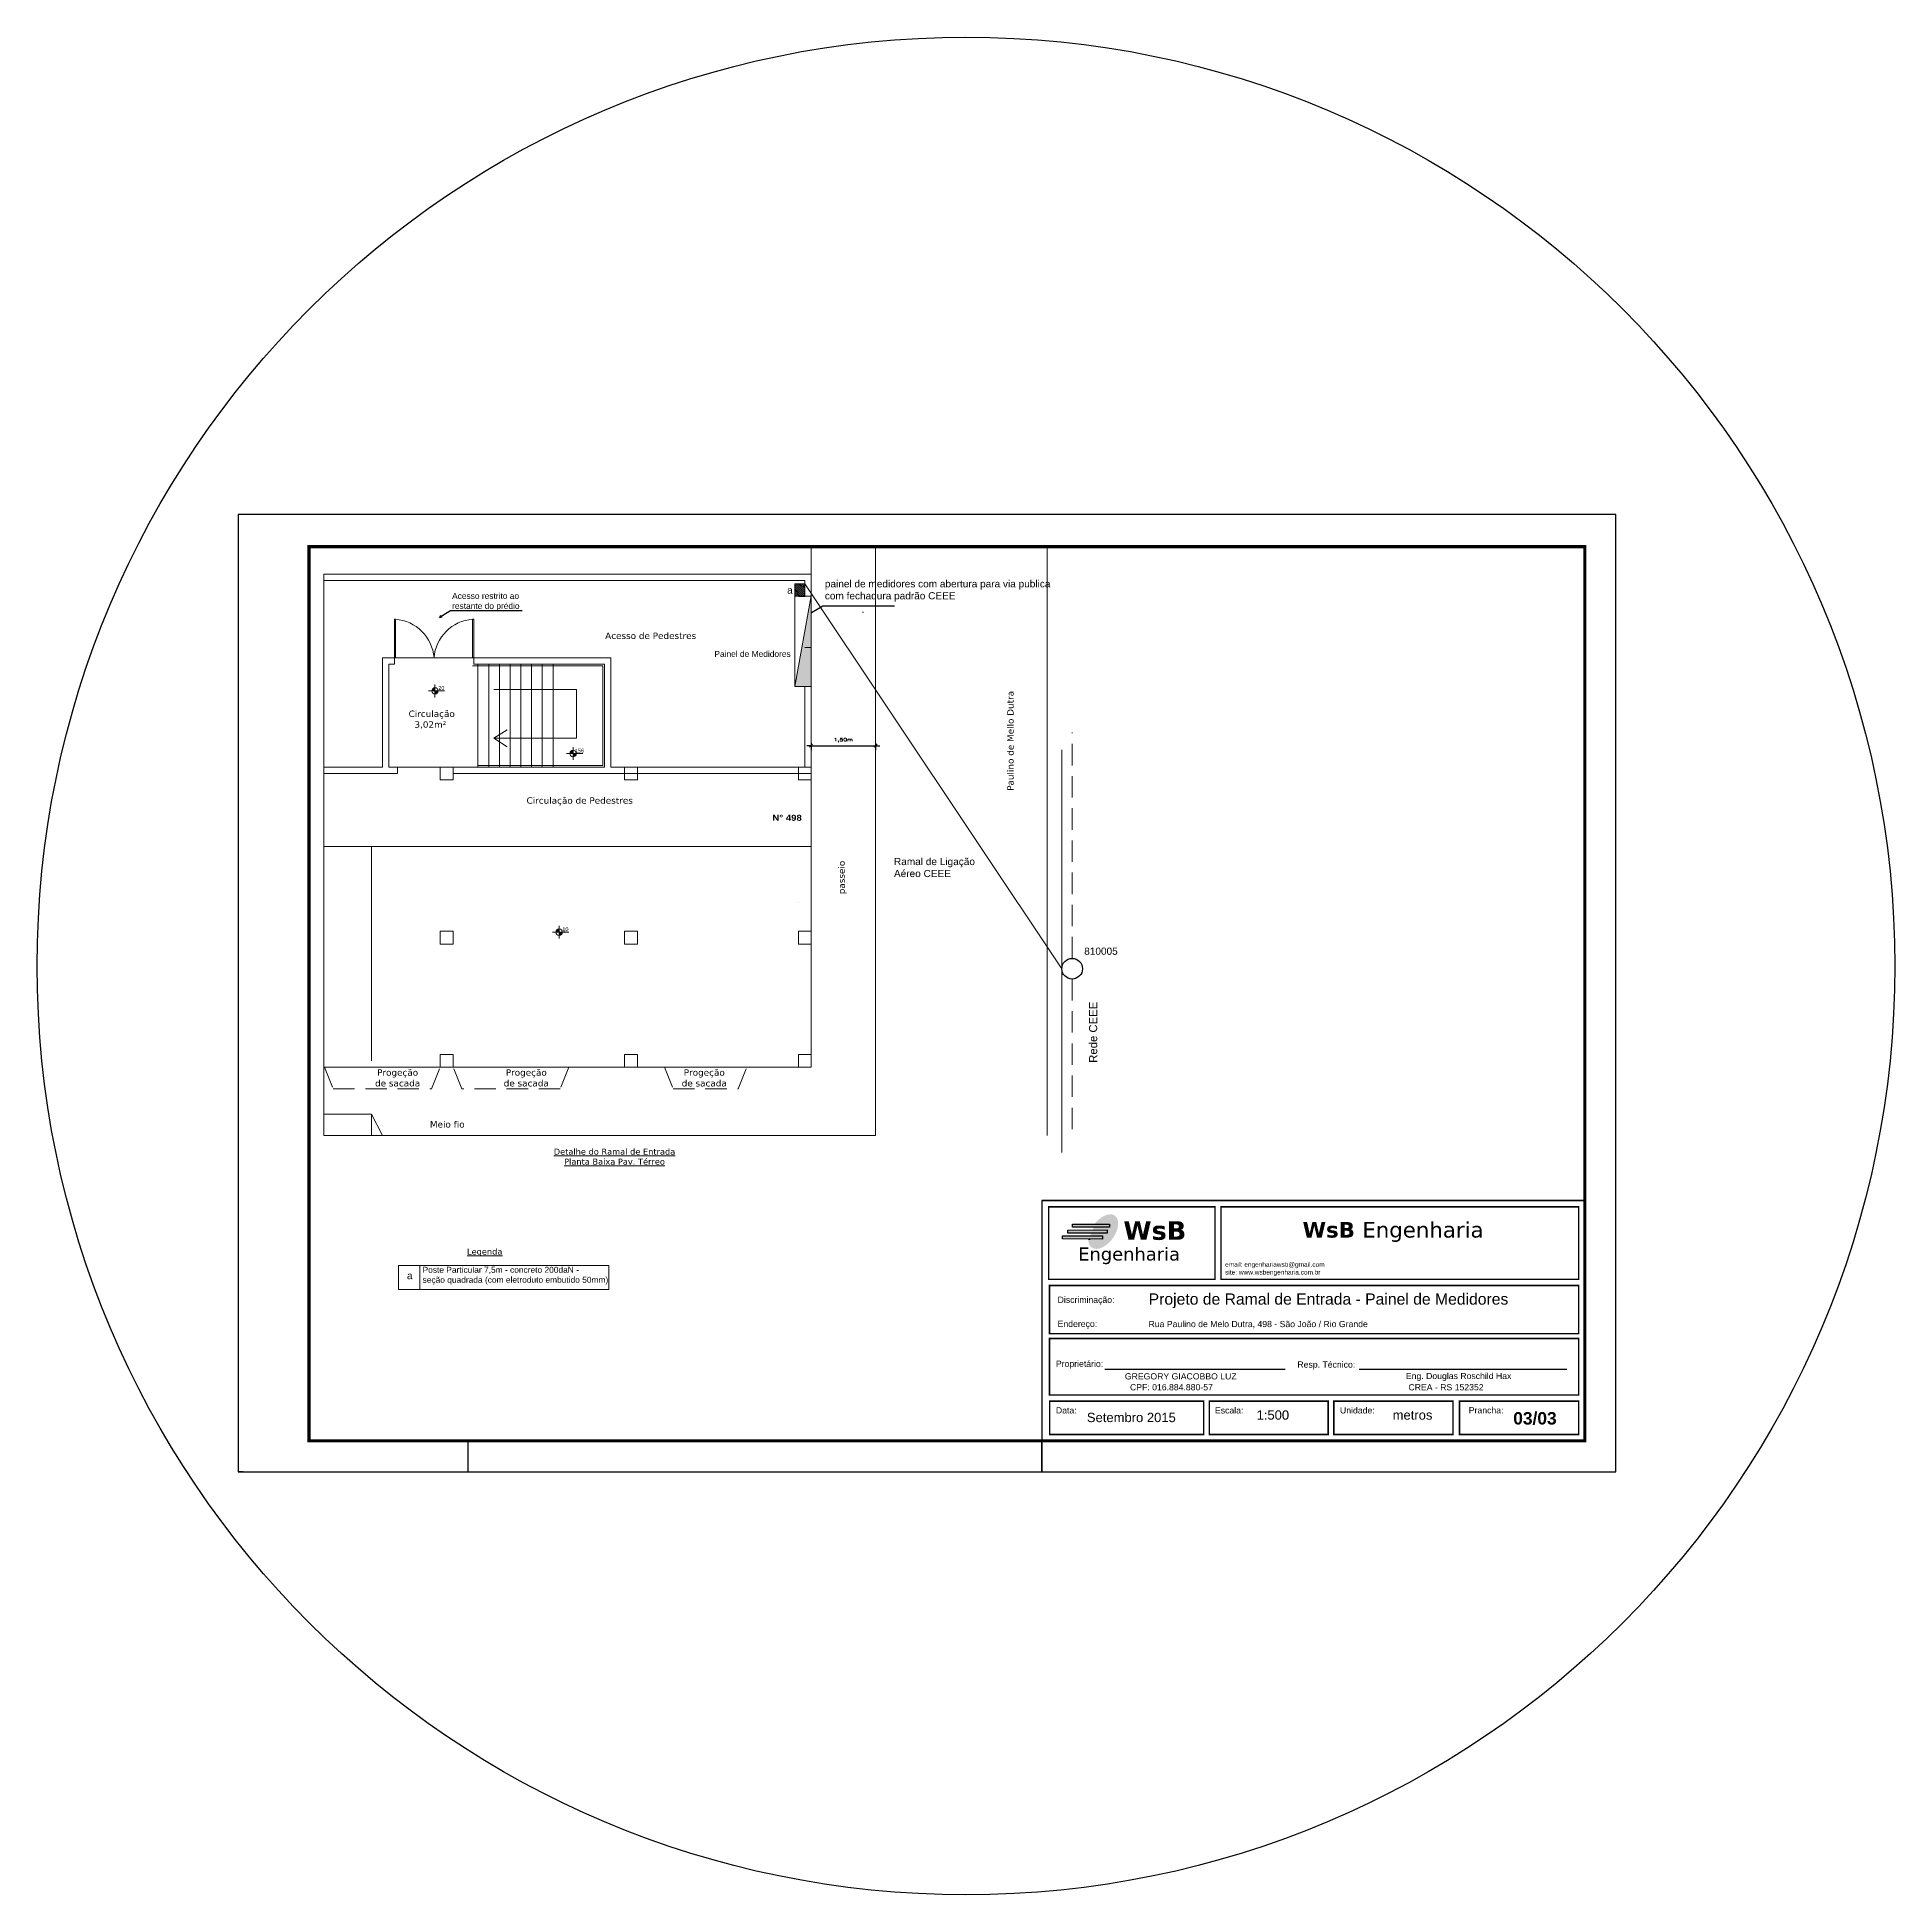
# Model space of a CAD drawing. Header units: millimetres. Extents: x 634 to 830, y -342 to -254.
# Drawn here: x 786.79 to 830.11, y -341.61 to -298.29 of the extents above; entities that cross this region are included whole.
import ezdxf
from ezdxf.enums import TextEntityAlignment as Align

# ---------------------------------------------------------------- set-up
doc = ezdxf.new("R2010")
doc.units = ezdxf.units.MM
doc.linetypes.add('DASHED', pattern=[0.75, 0.5, -0.25])
for name, color, linetype in [('A-PRANC', 7, 'Continuous'), ('Auxiliar', 1, 'Continuous'), ('Camada1', 6, 'Continuous'), ('Camada2', 1, 'Continuous'), ('Camada4', 2, 'Continuous'), ('DIVISA', 1, 'Continuous'), ('ELÉTRICA', 7, 'Continuous'), ('ESQUADRIA', 2, 'Continuous'), ('FORMATO', 5, 'Continuous'), ('Hachuras', 1, 'Continuous'), ('Margem', 6, 'Continuous'), ('PAREDE', 6, 'Continuous'), ('SELO1', 251, 'Continuous'), ('Texto SELO', 147, 'Continuous'), ('Textos', 2, 'Continuous')]:
    doc.layers.add(name, color=color, linetype=linetype)
doc.layers.add('Cota nível-baixa', color=240, linetype='Continuous', lineweight=5)
doc.styles.add('ARIAL', font='arial.ttf')
doc.styles.add('cota', font='arial.ttf', dxfattribs={"height": 0.1})
doc.styles.add('ISO9', font='simplex')
doc.styles.add('REGUA60', font='romansx2.shx', dxfattribs={"width": 1.4})
doc.styles.add('Régua 60', font='arial.ttf', dxfattribs={"height": 9})
doc.styles.add('SANSSERIFBOLD', font='sasb____.pfb', dxfattribs={"height": 60})
doc.styles.add('TEXO SELO', font='arial.ttf', dxfattribs={"height": 0.002})
doc.dimstyles.new('Cota Vinícius1', dxfattribs={"dimscale": 0.05, "dimtxt": 1.5, "dimasz": 0.01, "dimexe": 2, "dimexo": 3, "dimgap": 0.98, "dimtad": 1, "dimlfac": -1, "dimrnd": 0.01, "dimtxsty": 'REGUA60', "dimblk": 'COTATR', "dimcen": 4, "dimdle": 4, "dimclrt": 2, "dimadec": 0, "dimazin": 0, "dimtfac": 1, "dimtmove": 2, "dimatfit": 2, "dimfxl": 0, "dimarcsym": 0})

msp = doc.modelspace()

# ---------------------------------------------------------------- texts
at = {"layer": 'Cota nível-baixa', "color": 253, "ltscale": 0.8, "char_height": 0.09, "width": 0.22816, "attachment_point": 5, "style": 'Régua 60'}
for s, insert in [('{\\C7;20}', (796.214, -313.471)), ('{\\C7;156}', (799.434, -314.932)), ('{\\C7;10}', (799.107, -319.097))]:
    msp.add_mtext(s, dxfattribs=dict(at, insert=insert))
at = {"layer": 'Defpoints', "lineweight": 0, "insert": (791.476, -331.741), "char_height": 0.00543, "width": 0.13068, "attachment_point": 1, "style": 'REGUA60'}
msp.add_mtext('0,0723598435462842', dxfattribs=at)
at = {"layer": 'DIVISA', "color": 7, "attachment_point": 1, "style": 'ISO9'}
for s, insert, char_height, width in [('{\\fArial|b0|i0|c0|p34;painel de medidores com abertura para via publica  \\Pcom fechadura padrão CEEE}', (805.156, -310.957), 0.16769, 8.43512), ('{\\fArial|b0|i0|c0|p34;Acesso restrito ao \\Prestante do prédio}', (796.464, -311.254), 0.13974, 7.02926), ('{\\fArial|b0|i0|c0|p34;Painel de Medidores}', (802.58, -312.606), 0.13974, 7.02926), ('{\\fArial Black|b0|i0|c0|p34;N° 498}', (803.933, -316.428), 0.13974, 7.02926), ('{\\fArial|b0|i0|c0|p34;Ramal de Ligação \\PAéreo CEEE}', (806.768, -317.433), 0.16769, 8.43512), ('{\\fArial|b0|i0|c0|p34;810005}', (811.204, -319.524), 0.16769, 7.02926)]:
    msp.add_mtext(s, dxfattribs=dict(at, insert=insert, char_height=char_height, width=width))
at = {"layer": 'DIVISA', "color": 0, "attachment_point": 1, "style": 'ISO9'}
for s, insert, char_height, width in [('{\\fArial|b0|i0|c0|p34;Poste Particular 7,5m - concreto 200daN - \\Pseção quadrada (com eletroduto embutido 50mm) }', (795.776, -326.968), 0.13974, 7.02926), ('{\\fArial|b0|i0|c0|p34;a}', (795.412, -327.088), 0.16769, 8.43512)]:
    msp.add_mtext(s, dxfattribs=dict(at, insert=insert, char_height=char_height, width=width))
at = {"layer": 'ELÉTRICA', "insert": (804.276, -311.104), "char_height": 0.16769, "width": 8.43512, "attachment_point": 1, "style": 'ISO9'}
msp.add_mtext('{\\fArial|b0|i0|c0|p34;a}', dxfattribs=at)
at = {"layer": 'ESQUADRIA', "color": 253, "lineweight": 0, "char_height": 0.15, "attachment_point": 5, "rotation": 90, "style": 'REGUA60'}
for s, insert in [('{\\fVerdana|b0|i0|c0|p34;Paulino de Mello Dutra}', (809.485, -314.703)), ('{\\fVerdana|b0|i0|c0|p34;passeio}', (805.568, -317.89))]:
    msp.add_mtext(s, dxfattribs=dict(at, insert=insert))
at = {"layer": 'ESQUADRIA', "color": 253, "lineweight": 0, "char_height": 0.15, "attachment_point": 5, "style": 'REGUA60'}
for s, insert in [('{\\fVerdana|b0|i0|c0|p34;\\C4; \\C253;Circulação\\P3,02m²}', (795.956, -314.209)), ('{\\fVerdana|b0|i0|c0|p34;\\C4;\\P\\C253;Progeção \\Pde sacada}', (795.194, -322.438)), ('{\\fVerdana|b0|i0|c0|p34;\\C4;\\P\\C253;Progeção \\Pde sacada}', (798.194, -322.438)), ('{\\fVerdana|b0|i0|c0|p34;\\C4;\\P\\C253;Progeção \\Pde sacada}', (802.344, -322.438)), ('{\\fVerdana|b0|i0|c0|p34;Meio fio}', (796.352, -323.647))]:
    msp.add_mtext(s, dxfattribs=dict(at, insert=insert))
at = {"layer": 'ESQUADRIA', "lineweight": 0, "insert": (811.413, -321.499), "char_height": 0.18895, "attachment_point": 5, "rotation": 90, "style": 'REGUA60'}
msp.add_mtext('{\\fArial|b0|i0|c0|p34;\\W1;\\C7;Rede CEEE}', dxfattribs=at)
at = {"layer": 'ESQUADRIA', "lineweight": 0, "char_height": 0.1397, "attachment_point": 5, "style": 'REGUA60'}
for s, insert in [('{\\fVerdana|b0|i0|c0|p34;\\L\\C0;Detalhe do Ramal de Entrada\\PPlanta Baixa Pav. Térreo}', (800.251, -324.4)), ('{\\fVerdana|b0|i0|c0|p34;\\L\\C0;Legenda}', (797.224, -326.633))]:
    msp.add_mtext(s, dxfattribs=dict(at, insert=insert))
at = {"layer": 'Hachuras', "color": 7, "insert": (816.295, -325.924), "char_height": 0.361799, "width": 5.44074, "attachment_point": 1, "style": 'ARIAL'}
msp.add_mtext('{\\fVerdana|b1|i0|c0|p34;\\C5;WsB\\fVerdana|b1|i1|c0|p34; \\fVerdana|b0|i0|c0|p34;\\C150;Engenharia\\fArial|b1|i1|c0|p34; }', dxfattribs=at)
at = {"layer": 'Texto SELO', "color": 7}
for s, height, style, p in [('Discriminação:', 0.14472, 'TEXO SELO', (810.584, -327.809)), ('Endereço:', 0.1447, 'TEXO SELO', (810.584, -328.371)), ('Rua Paulino de Melo Dutra, 498 - São João / Rio Grande', 0.14472, 'cota', (812.704, -328.374)), ('Proprietário:', 0.14472, 'TEXO SELO', (810.544, -329.301)), ('Resp. Técnico:', 0.14472, 'TEXO SELO', (816.175, -329.319)), ('GREGORY GIACOBBO LUZ', 0.14472, 'cota', (812.152, -329.594)), ('Eng. Douglas Roschild Hax', 0.14472, 'cota', (818.704, -329.585)), (' CPF: 016.884.880-57', 0.14472, 'cota', (812.215, -329.848)), ('CREA - RS 152352', 0.14472, 'cota', (818.764, -329.848)), ('Data:', 0.1447, 'TEXO SELO', (810.544, -330.387)), ('Setembro 2015', 0.21708, 'ARIAL', (811.266, -330.589)), ('Escala:', 0.1447, 'TEXO SELO', (814.252, -330.387)), ('1:500', 0.2171, 'ARIAL', (815.223, -330.532)), ('Unidade:', 0.1447, 'TEXO SELO', (817.168, -330.387)), ('metros', 0.2171, 'ARIAL', (818.396, -330.532)), ('Prancha:', 0.1447, 'TEXO SELO', (820.171, -330.385))]:
    msp.add_text(s, height=height, dxfattribs=dict(at, style=style)).set_placement(p)
at = {"layer": 'Texto SELO', "color": 7, "ltscale": 0.003, "style": 'ARIAL'}
msp.add_text('Projeto de Ramal de Entrada - Painel de Medidores', height=0.26216, dxfattribs=at).set_placement((812.707, -327.85))
at = {"layer": 'Texto SELO', "color": 7, "style": 'SANSSERIFBOLD'}
msp.add_text('03/03', height=0.2894, dxfattribs=at).set_placement((821.714, -330.645), align=Align.CENTER)
at = {"layer": 'Texto SELO', "char_height": 0.43416, "width": 0.62297, "attachment_point": 1, "style": 'ARIAL'}
for s, insert in [('{\\fVerdana|b1|i0|c0|p34;\\C5;WsB\\fVerdana|b1|i1|c0|p34; }', (812.117, -325.904)), ('{\\fVerdana|b0|i0|c0|p34;\\H0.7x;\\C150;Engenharia\\fVerdana|b1|i1|c0|p34;\\H1.4286x;\\C5; }', (811.063, -326.517))]:
    msp.add_mtext(s, dxfattribs=dict(at, insert=insert))
at = {"layer": 'Texto SELO', "color": 7, "insert": (814.49, -326.859), "char_height": 0.10854, "width": 3.63334, "attachment_point": 1, "style": 'ARIAL'}
msp.add_mtext('{\\C147;email: engenhariawsb@gmail.com  \\Psite: www.wsbengenharia.com.br}', dxfattribs=at)
at = {"layer": 'Textos', "color": 253, "lineweight": 0, "char_height": 0.15, "width": 3.22484, "attachment_point": 5, "style": 'REGUA60'}
for s, insert in [('{\\fVerdana|b0|i0|c0|p34;Acesso de Pedestres}', (801.095, -312.255)), ('{\\fVerdana|b0|i0|c0|p34;Circulação de Pedestres}', (799.44, -316.114))]:
    msp.add_mtext(s, dxfattribs=dict(at, insert=insert))

# ---------------------------------------------------------------- blocks, each defined once
blk = doc.blocks.new('COTATR')
at = {"color": 3}
blk.add_line((-71, -71), (71, 71), dxfattribs=at)
at = {"color": 0, "linetype": 'ByBlock'}
blk.add_line((0, 0), (200, 0), dxfattribs=at)
blk = doc.blocks.new('*D400')
at = {"layer": 'Defpoints', "color": 0, "lineweight": -2, "transparency": 16777216}
for p, q in [((804.835, -314.754), (804.835, -314.917)), ((806.338, -314.754), (806.338, -314.917))]:
    blk.add_line(p, q, dxfattribs=at)
at = {"layer": 'Defpoints', "color": 0, "linetype": 'ByBlock', "lineweight": -2, "transparency": 16777216}
blk.add_line((804.836, -314.817), (806.337, -314.817), dxfattribs=at)
at = {"layer": 'Defpoints', "color": 0, "lineweight": 0, "transparency": 16777216}
for p in [(804.835, -314.227), (806.338, -314.227), (806.338, -314.817)]:
    blk.add_point(p, dxfattribs=at)
at = {"layer": 'Defpoints', "color": 0, "lineweight": -2, "transparency": 16777216, "xscale": 0.0005, "yscale": 0.0005, "zscale": 0.0005, "rotation": 180}
blk.add_blockref('COTATR', (804.835, -314.817), dxfattribs=at)
at = {"layer": 'Defpoints', "color": 0, "lineweight": -2, "transparency": 16777216, "xscale": 0.0005, "yscale": 0.0005, "zscale": 0.0005}
blk.add_blockref('COTATR', (806.338, -314.817), dxfattribs=at)
at = {"layer": 'Defpoints', "color": 2, "lineweight": 0, "transparency": 16777216, "insert": (805.586, -314.686), "char_height": 0.075, "attachment_point": 5, "style": 'REGUA60'}
blk.add_mtext('{\\C256;1,50m}', dxfattribs=at)

# ---------------------------------------------------------------- dimensions: what is measured, and where the dimension line sits
at = {"layer": 'Defpoints', "lineweight": 0}
dim = msp.add_linear_dim(base=(806.338, -314.817), p1=(804.835, -314.227), p2=(806.338, -314.227), text='{\\C256;1,50m}', dimstyle='Cota Vinícius1', override={"dimfxl": 1.25, "dimfxlon": 1, "dimarcsym": 1}, dxfattribs=at)
dim.commit()
dim.dimension.update_dxf_attribs({"geometry": '*D400', "text_midpoint": (805.586, -314.686), "dimtype": 160})

# ---------------------------------------------------------------- hatches: boundary and pattern name
at = {"layer": 'Cota nível-baixa', "ltscale": 0.8}
h = msp.add_hatch(color=253, dxfattribs=at)
h.paths.add_polyline_path([(796.065, -313.614), (796.065, -313.539), (796.065, -313.539), (796.14, -313.539, -0.414214)])
h.paths.add_polyline_path([(796.065, -313.539), (795.99, -313.539, -0.414214), (796.065, -313.464)])
h = msp.add_hatch(color=253, dxfattribs=at)
h.paths.add_polyline_path([(799.285, -315.074), (799.285, -315), (799.285, -314.999), (799.36, -314.999, -0.414214)])
h.paths.add_polyline_path([(799.285, -314.999), (799.21, -314.999, -0.414214), (799.285, -314.924)])
h = msp.add_hatch(color=253, dxfattribs=at)
h.paths.add_polyline_path([(798.959, -319.24), (798.959, -319.165), (798.959, -319.165), (799.034, -319.165, -0.414214)])
h.paths.add_polyline_path([(798.959, -319.165), (798.884, -319.165, -0.414214), (798.959, -319.09)])
at = {"layer": 'ELÉTRICA', "lineweight": 0}
h = msp.add_hatch(dxfattribs=at)
h.set_pattern_fill('ANSI31', color=256, scale=0.01, angle=-90)
h.set_pattern_definition([(315, (1115.663662, 493.352614), (0.0224506403, 0.0224506403), [])])
h.paths.add_polyline_path([(804.688, -311.041), (804.457, -311.041), (804.457, -311.326), (804.688, -311.326)])
h = msp.add_hatch(color=256, dxfattribs=at)
h.dxf.hatch_style = 1
h.paths.add_polyline_path([(804.838, -313.435), (804.838, -311.324), (804.457, -313.434), (804.589, -313.435)])
at = {"layer": 'Texto SELO'}
h = msp.add_hatch(color=5, dxfattribs=at)
h.dxf.hatch_style = 1
edge = h.paths.add_edge_path()
edge.add_ellipse((811.648, -326.147), major_axis=(-0.272, -0.37), ratio=0.586927, start_angle=318.7197, end_angle=627.3705)
edge.add_line((811.444, -325.971), (811.461, -325.971))
edge.add_ellipse((811.584, -326.123), major_axis=(-0.197, -0.269), ratio=0.572758, start_angle=335.3984, end_angle=621.503, ccw=False)
edge.add_line((811.341, -326.32), (811.301, -326.32))
h = msp.add_hatch(color=150, dxfattribs=at)
h.dxf.hatch_style = 1
h.paths.add_polyline_path([(811.737, -326.182), (811.737, -326.109), (810.821, -326.111), (810.821, -326.184)])
h = msp.add_hatch(color=150, dxfattribs=at)
h.dxf.hatch_style = 1
h.paths.add_polyline_path([(811.795, -326.044), (811.795, -325.97), (810.931, -325.97), (810.931, -326.044)])
h = msp.add_hatch(color=150, dxfattribs=at)
h.dxf.hatch_style = 1
h.paths.add_polyline_path([(811.628, -326.321), (811.628, -326.247), (810.701, -326.246), (810.701, -326.319)])

# ---------------------------------------------------------------- linework, layer by layer
at = {"color": 0}
for p, q in [((796.429, -311.668), (796.168, -311.825)), ((796.168, -311.825), (796.206, -311.778)), ((796.168, -311.825), (796.231, -311.811)), ((805.108, -311.56), (804.847, -311.718))]:
    msp.add_line(p, q, dxfattribs=at)
at = {"color": 251}
for p, q in [((798.1, -311.668), (796.429, -311.668)), ((806.779, -311.56), (805.108, -311.56))]:
    msp.add_line(p, q, dxfattribs=at)
at = {"color": 0}
msp.add_circle((808.447, -319.953), 21.659, dxfattribs=at)
at = {"layer": 'A-PRANC'}
msp.add_line((810.215, -331.024), (810.215, -331.747), dxfattribs=at)
at = {"layer": 'Auxiliar', "color": 253, "lineweight": 0}
for p, q in [((804.838, -310.816), (804.838, -310.175)), ((806.338, -323.909), (806.338, -310.175)), ((804.838, -310.816), (793.475, -310.816)), ((804.688, -310.966), (793.475, -310.966)), ((804.838, -322.316), (804.838, -312.316)), ((799.367, -313.506), (797.435, -313.506)), ((799.367, -313.506), (799.367, -314.64)), ((797.435, -314.64), (797.746, -314.444)), ((799.367, -314.64), (797.435, -314.64)), ((797.435, -314.64), (797.75, -314.841)), ((797.75, -314.841), (797.435, -314.64)), ((794.838, -315.316), (793.475, -315.316)), ((794.988, -315.316), (795.188, -315.316)), ((795.188, -315.316), (795.188, -315.466)), ((800.018, -315.316), (796.488, -315.316)), ((800.168, -315.316), (804.688, -315.316)), ((795.188, -315.466), (793.475, -315.466)), ((796.488, -315.466), (804.838, -315.466)), ((793.475, -317.166), (804.838, -317.166)), ((794.588, -317.166), (794.588, -322.166)), ((804.838, -322.316), (793.475, -322.316)), ((794.838, -323.909), (794.588, -323.409)), ((806.338, -323.909), (793.475, -323.909))]:
    msp.add_line(p, q, dxfattribs=at)
at = {"layer": 'Auxiliar', "color": 253, "linetype": 'DASHED', "lineweight": 0}
for p, q in [((793.475, -322.316), (793.488, -322.316)), ((793.488, -322.316), (793.691, -322.816)), ((795.985, -322.816), (796.188, -322.316)), ((796.691, -322.816), (796.488, -322.316)), ((799.188, -322.316), (798.985, -322.816)), ((799.188, -322.316), (801.418, -322.316)), ((801.418, -322.316), (801.618, -322.816)), ((803.138, -322.816), (803.338, -322.316)), ((803.338, -322.316), (804.538, -322.316)), ((793.691, -322.816), (795.985, -322.816)), ((798.985, -322.816), (796.691, -322.816)), ((801.618, -322.816), (803.138, -322.816))]:
    msp.add_line(p, q, dxfattribs=at)
at = {"layer": 'Auxiliar', "color": 253, "lineweight": 0}
msp.add_lwpolyline([(793.475, -323.909), (794.588, -323.909), (794.588, -323.409), (793.475, -323.409)], dxfattribs=at)
at = {"layer": 'Camada1', "color": 253, "lineweight": 0}
for p, q in [((795.143, -312.766), (796.955, -312.766)), ((804.688, -313.435), (804.688, -315.316)), ((795.188, -315.316), (796.188, -315.316))]:
    msp.add_line(p, q, dxfattribs=at)
at = {"layer": 'Camada2', "color": 253, "lineweight": 0}
msp.add_line((804.537, -318.466), (804.537, -318.466), dxfattribs=at)
msp.add_line((804.537, -318.466), (804.537, -318.466), dxfattribs=at)
at = {"layer": 'Camada4', "color": 253, "lineweight": 0}
for p, q in [((795.118, -311.866), (795.118, -312.766)), ((795.143, -311.866), (795.118, -311.866)), ((795.143, -312.766), (795.143, -311.866)), ((796.943, -312.766), (796.943, -311.866)), ((796.943, -311.866), (796.968, -311.866)), ((796.968, -311.866), (796.968, -312.766)), ((806.036, -311.701), (806.061, -311.701)), ((795.118, -312.766), (795.143, -312.766)), ((796.968, -312.766), (796.943, -312.766))]:
    msp.add_line(p, q, dxfattribs=at)
for centre, start, end in [((795.07, -312.839), 4.2652, 85.7348), ((797.015, -312.839), 94.2652, 175.7348)]:
    msp.add_arc(centre, 0.975, start, end, dxfattribs=at)
at = {"layer": 'Cota nível-baixa', "color": 253, "lineweight": 5, "ltscale": 0.8}
for p, q in [((795.915, -313.539), (796.29, -313.539)), ((796.065, -313.689), (796.065, -313.39)), ((799.285, -315.149), (799.285, -314.851)), ((799.135, -314.999), (799.51, -314.999)), ((798.809, -319.165), (799.184, -319.165)), ((798.959, -319.315), (798.959, -319.016))]:
    msp.add_line(p, q, dxfattribs=at)
at = {"layer": 'Cota nível-baixa', "color": 253, "lineweight": 13, "ltscale": 0.8}
for centre in [(796.065, -313.539), (799.285, -314.999), (798.959, -319.165)]:
    msp.add_circle(centre, 0.075, dxfattribs=at)
at = {"layer": 'Defpoints', "color": 253, "lineweight": 0}
msp.add_line((810.338, -323.909), (810.338, -310.175), dxfattribs=at)
at = {"layer": 'Defpoints', "lineweight": 0}
msp.add_line((793.475, -310.816), (793.475, -323.909), dxfattribs=at)
at = {"layer": 'Defpoints', "linetype": 'DASHED', "lineweight": 0}
msp.add_line((810.923, -320.257), (810.923, -323.812), dxfattribs=at)
at = {"layer": 'Defpoints', "lineweight": 0}
for points in [[(795.71, -326.935), (795.215, -326.935), (795.215, -327.498), (795.71, -327.498)], [(795.71, -326.935), (800.122, -326.935), (800.122, -327.498), (795.71, -327.498)]]:
    msp.add_lwpolyline(points, close=True, dxfattribs=at)
at = {"layer": 'DIVISA', "color": 7, "lineweight": 0}
for p, q in [((804.688, -311.041), (810.682, -320.016)), ((810.682, -320.016), (810.682, -314.914)), ((810.682, -314.914), (810.682, -324.304)), ((804.688, -315.04), (804.688, -315.19)), ((810.732, -320.016), (810.732, -320.016)), ((810.732, -320.016), (810.732, -320.016)), ((811.164, -320.016), (811.164, -320.016)), ((811.164, -320.016), (811.164, -320.016))]:
    msp.add_line(p, q, dxfattribs=at)
at = {"layer": 'DIVISA', "color": 7, "linetype": 'DASHED', "lineweight": 0}
msp.add_line((810.923, -319.775), (810.923, -314.508), dxfattribs=at)
at = {"layer": 'DIVISA', "color": 7}
msp.add_circle((810.923, -320.016), 0.241, dxfattribs=at)
at = {"layer": 'ELÉTRICA', "lineweight": 0}
for p, q in [((804.688, -310.966), (804.688, -311.116)), ((804.838, -310.816), (804.835, -311.324)), ((804.457, -313.434), (804.457, -311.324)), ((804.838, -311.324), (804.457, -313.434)), ((804.461, -311.326), (804.838, -311.326)), ((804.538, -311.326), (804.688, -311.326)), ((804.698, -311.335), (804.548, -311.335)), ((804.835, -312.524), (804.835, -311.324)), ((804.838, -311.324), (804.838, -313.435)), ((804.838, -312.524), (804.688, -312.524)), ((804.457, -313.434), (804.838, -313.435)), ((804.838, -313.435), (804.589, -313.435))]:
    msp.add_line(p, q, dxfattribs=at)
msp.add_lwpolyline([(804.688, -311.041), (804.688, -311.326), (804.457, -311.326), (804.457, -311.041)], close=True, dxfattribs=at)
at = {"layer": 'FORMATO'}
msp.add_line((810.215, -325.422), (822.878, -325.422), dxfattribs=at)
msp.add_line((810.215, -325.422), (822.878, -325.422), dxfattribs=at)
at = {"layer": 'FORMATO', "color": 7}
for p, q in [((822.878, -325.422), (810.215, -325.422)), ((810.215, -325.422), (810.215, -331.024))]:
    msp.add_line(p, q, dxfattribs=at)
at = {"layer": 'FORMATO', "color": 7, "linetype": 'Continuous'}
for p, q in [((796.828, -331.024), (796.828, -331.747)), ((810.215, -331.747), (810.215, -331.024)), ((810.215, -331.747), (810.215, -331.024))]:
    msp.add_line(p, q, dxfattribs=at)
msp.add_lwpolyline([(823.601, -331.747), (823.601, -309.424), (791.476, -309.424), (791.476, -331.747)], close=True, dxfattribs=at)
at = {"layer": 'FORMATO', "color": 7, "linetype": 'Continuous', "const_width": 0.0724}
msp.add_lwpolyline([(822.878, -331.024), (822.878, -310.175), (793.128, -310.175), (793.128, -331.024), (822.878, -331.024)], dxfattribs=at)
at = {"layer": 'Margem', "color": 5}
msp.add_line((793.21, -331.747), (793.21, -331.747), dxfattribs=at)
at = {"layer": 'PAREDE', "color": 253, "lineweight": 0}
for p, q in [((794.838, -315.316), (794.838, -312.766)), ((795.118, -312.766), (794.838, -312.766)), ((794.988, -315.316), (794.988, -312.916)), ((794.988, -312.916), (795.118, -312.916)), ((795.118, -312.916), (795.118, -312.766)), ((796.938, -312.956), (799.978, -312.956)), ((796.968, -312.916), (796.968, -312.766)), ((796.968, -312.766), (800.168, -312.766)), ((796.968, -312.916), (800.018, -312.916)), ((797.068, -312.916), (797.068, -315.316)), ((797.318, -312.916), (797.318, -314.116)), ((797.568, -312.916), (797.568, -314.116)), ((797.818, -312.916), (797.818, -314.116)), ((798.068, -312.916), (798.068, -314.116)), ((798.318, -312.916), (798.318, -314.116)), ((798.568, -312.916), (798.568, -314.116)), ((798.818, -312.916), (798.818, -314.116)), ((799.978, -312.956), (799.978, -315.276)), ((800.018, -314.116), (800.018, -312.916)), ((800.168, -314.116), (800.168, -312.766)), ((797.318, -314.116), (797.318, -315.316)), ((797.568, -314.116), (797.568, -315.316)), ((797.818, -314.116), (797.818, -315.316)), ((798.068, -314.116), (798.068, -315.316)), ((798.318, -314.116), (798.318, -315.316)), ((798.568, -314.116), (798.568, -315.316)), ((798.818, -314.116), (798.818, -315.316)), ((800.018, -314.116), (800.018, -315.316)), ((800.168, -314.116), (800.168, -315.316)), ((797.068, -315.276), (799.978, -315.276)), ((800.018, -315.316), (797.068, -315.316))]:
    msp.add_line(p, q, dxfattribs=at)
for points in [[(796.188, -315.316), (796.488, -315.316), (796.488, -315.616), (796.188, -315.616), (796.188, -315.316)], [(800.488, -315.316), (800.788, -315.316), (800.788, -315.616), (800.488, -315.616), (800.488, -315.316)], [(804.538, -315.316), (804.838, -315.316), (804.838, -315.616), (804.538, -315.616), (804.538, -315.316)], [(796.188, -319.141), (796.488, -319.141), (796.488, -319.441), (796.188, -319.441), (796.188, -319.141)], [(800.488, -319.141), (800.788, -319.141), (800.788, -319.441), (800.488, -319.441), (800.488, -319.141)], [(804.538, -319.141), (804.838, -319.141), (804.838, -319.441), (804.538, -319.441), (804.538, -319.141)], [(796.188, -322.016), (796.488, -322.016), (796.488, -322.316), (796.188, -322.316), (796.188, -322.016)], [(800.488, -322.016), (800.788, -322.016), (800.788, -322.316), (800.488, -322.316), (800.488, -322.016)], [(804.538, -322.016), (804.838, -322.016), (804.838, -322.316), (804.538, -322.316), (804.538, -322.016)]]:
    msp.add_lwpolyline(points, dxfattribs=at)
at = {"layer": 'SELO1'}
msp.add_line((810.215, -331.747), (810.215, -331.024), dxfattribs=at)
at = {"layer": 'SELO1', "color": 7, "const_width": 0.0362}
for points in [[(810.376, -325.567), (814.254, -325.567), (814.254, -327.26), (810.376, -327.26)], [(814.394, -325.567), (822.733, -325.567), (822.733, -327.26), (814.394, -327.26)], [(810.396, -327.405), (822.733, -327.405), (822.733, -328.526), (810.396, -328.526)], [(810.396, -328.64), (822.733, -328.64), (822.733, -329.957), (810.396, -329.957)], [(813.99, -330.102), (810.398, -330.102), (810.398, -330.879), (813.99, -330.879)], [(814.122, -330.102), (816.893, -330.102), (816.893, -330.879), (814.122, -330.879)], [(819.804, -330.102), (817.025, -330.102), (817.025, -330.879), (819.804, -330.879)], [(822.733, -330.102), (819.954, -330.102), (819.954, -330.879), (822.733, -330.879)]]:
    msp.add_lwpolyline(points, close=True, dxfattribs=at)
at = {"layer": 'Texto SELO', "color": 5}
msp.add_line((811.444, -325.971), (811.461, -325.971), dxfattribs=at)
at = {"layer": 'Texto SELO', "color": 159}
msp.add_line((811.301, -326.32), (811.341, -326.32), dxfattribs=at)
at = {"layer": 'Texto SELO', "color": 7}
for p, q in [((811.685, -329.353), (815.887, -329.353)), ((817.614, -329.353), (822.458, -329.353))]:
    msp.add_line(p, q, dxfattribs=at)
at = {"layer": 'Texto SELO', "color": 140}
for points in [[(810.821, -326.111), (811.737, -326.109), (811.737, -326.182), (810.821, -326.184)], [(810.931, -325.97), (811.795, -325.97), (811.795, -326.044), (810.931, -326.044)], [(810.701, -326.246), (811.628, -326.247), (811.628, -326.321), (810.701, -326.319)]]:
    msp.add_lwpolyline(points, close=True, dxfattribs=at)

msp.set_redraw_order([(e.dxf.handle, doc.entitydb.next_handle()) for e in msp.query("TEXT MTEXT ATTDEF DIMENSION ARC_DIMENSION")])  # texts and dimensions are drawn at this point

doc.saveas('drawing.dxf')
